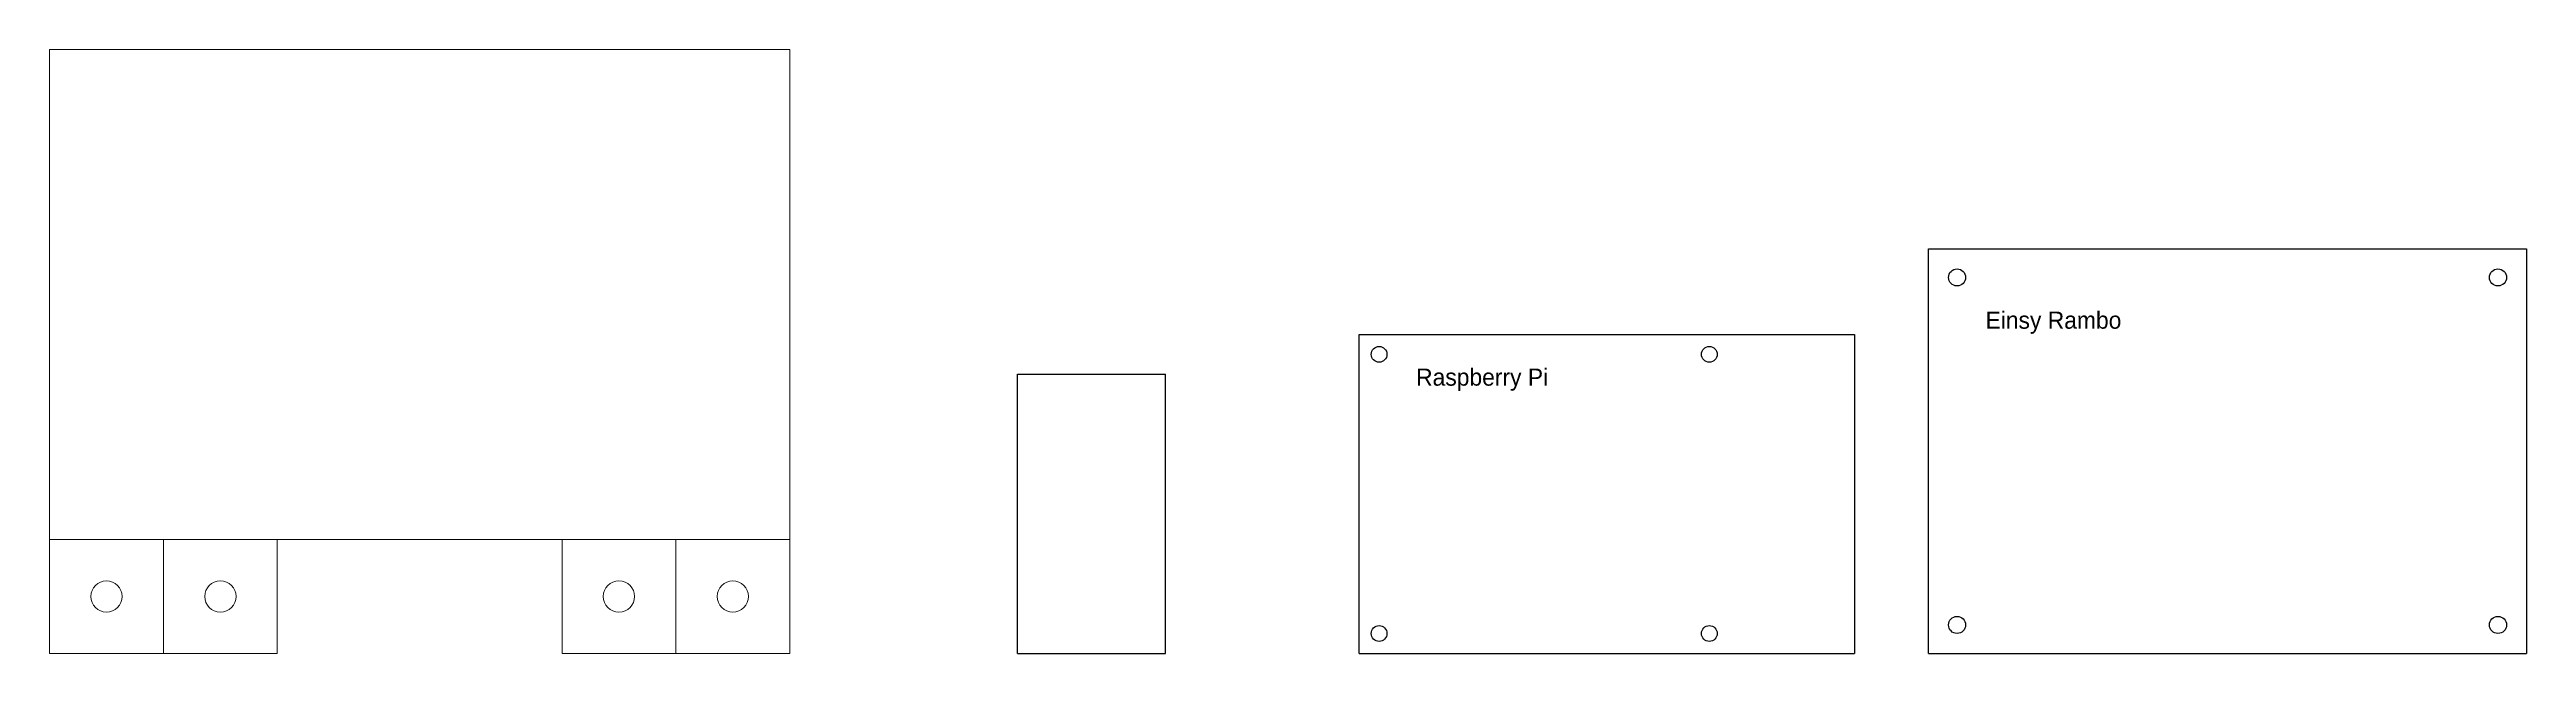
# Model space of a CAD drawing. Header units: millimetres. Extents: x -930 to 1800, y -2430 to 1500.
# Drawn here: x -930 to -495, y -2000 to -1894 of the extents above; entities that cross this region are included whole.
import ezdxf

# ---------------------------------------------------------------- set-up
doc = ezdxf.new("R2010")
doc.units = ezdxf.units.MM
doc.layers.add('dimension', color=136, linetype='Continuous', lineweight=0, true_color=0x008080)
doc.layers.add('housing', color=3, linetype='Continuous', lineweight=0, true_color=0x00ff00)
doc.layers.add('electronics', color=4, linetype='Continuous', true_color=0x00ffff)
doc.styles.add('textstyle38', font='')
doc.styles.add('textstyle40', font='')
doc.styles.get('textstyle38').set_extended_font_data('American Typewriter')
doc.styles.get('textstyle40').set_extended_font_data('American Typewriter')

msp = doc.modelspace()

# ---------------------------------------------------------------- linework, layer by layer
at = {"layer": 'electronics'}
for p, q in [((-600, -2000), (-600, -1929)), ((-600, -1929), (-495, -1929)), ((-495, -1929), (-495, -2000)), ((-700, -2000), (-700, -1944)), ((-700, -1944), (-613, -1944)), ((-613, -1944), (-613, -2000)), ((-760, -2000), (-760, -1951)), ((-760, -1951), (-734, -1951)), ((-734, -2000), (-734, -1951)), ((-760, -2000), (-734, -2000)), ((-700, -2000), (-613, -2000)), ((-600, -2000), (-495, -2000))]:
    msp.add_line(p, q, dxfattribs=at)
for centre, radius in [((-595, -1934), 1.5), ((-500, -1934), 1.5), ((-696.5, -1947.5), 1.38), ((-638.5, -1947.5), 1.38), ((-696.5, -1996.5), 1.38), ((-638.5, -1996.5), 1.38), ((-595, -1995), 1.5), ((-500, -1995), 1.5)]:
    msp.add_circle(centre, radius, dxfattribs=at)
at = {"layer": 'housing'}
for p, q in [((-800, -1894), (-930, -1894)), ((-930, -1894), (-930, -1980)), ((-800, -1980), (-800, -1894)), ((-930, -1980), (-800, -1980)), ((-930, -1980), (-930, -2000)), ((-910, -2000), (-910, -1980)), ((-890, -2000), (-890, -1980)), ((-840, -2000), (-840, -1980)), ((-820, -2000), (-820, -1980)), ((-800, -2000), (-800, -1980)), ((-930, -2000), (-890, -2000)), ((-800, -2000), (-840, -2000))]:
    msp.add_line(p, q, dxfattribs=at)
for centre in [(-920, -1990), (-900, -1990), (-830, -1990), (-810, -1990)]:
    msp.add_circle(centre, 2.75, dxfattribs=at)

# ---------------------------------------------------------------- texts
at = {"layer": 'dimension', "char_height": 1, "attachment_point": 1}
for s, insert, style in [('\\H3;Einsy Rambo', (-590, -1940), 'textstyle38'), ('\\H3;Raspberry Pi', (-690, -1950), 'textstyle40')]:
    msp.add_mtext(s, dxfattribs=dict(at, insert=insert, style=style))

doc.saveas('drawing.dxf')
